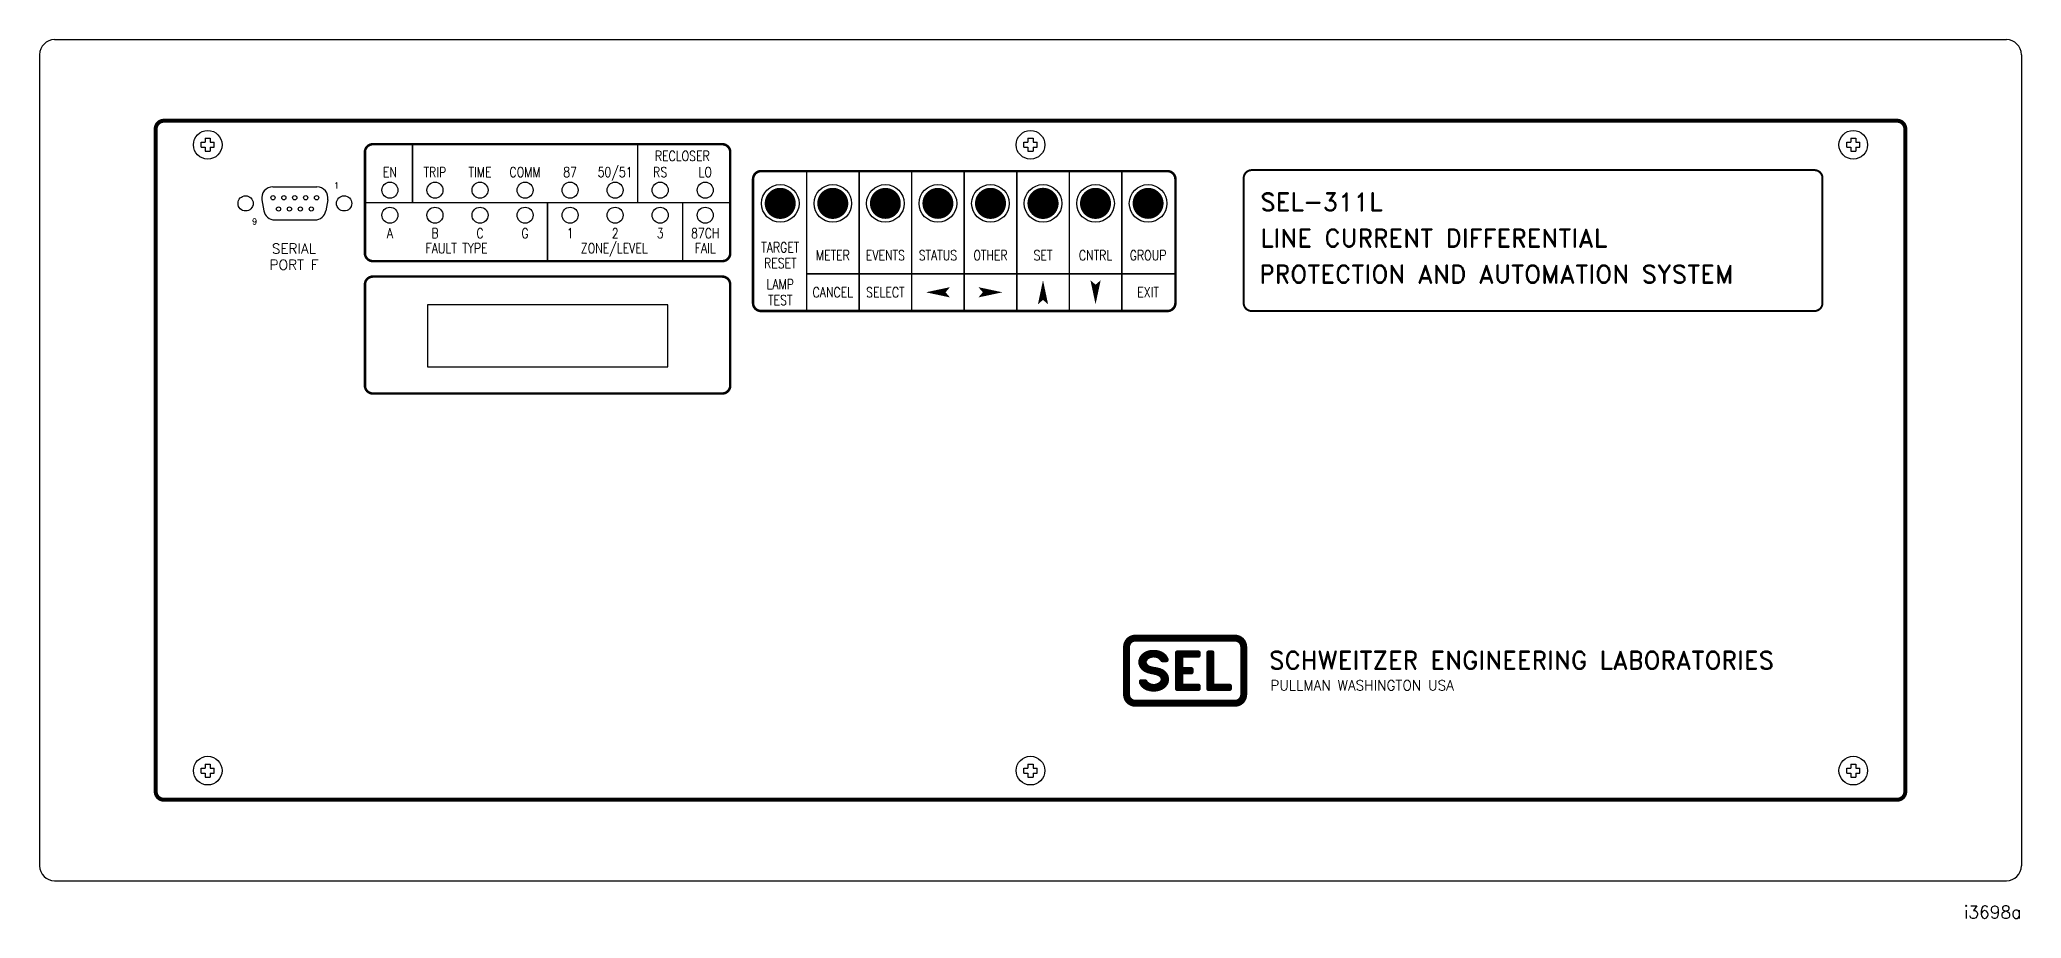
# Model space of a CAD drawing. Extents: x 1.9 to 21.6, y 4.1 to 12.9.
import ezdxf
from ezdxf.enums import TextEntityAlignment as Align

# ---------------------------------------------------------------- set-up
doc = ezdxf.new("R2010")
doc.units = 0
doc.header["$MEASUREMENT"] = 0
doc.layers.get('0').update_dxf_attribs({"linetype": 'CONTINUOUS'})
doc.layers.add('DWG', color=7, linetype='CONTINUOUS')
doc.styles.add('ROMAND', font='ROMAND', dxfattribs={"width": 0.875})
doc.styles.add('ROMANS', font='ROMANS')

msp = doc.modelspace()

# ---------------------------------------------------------------- texts
at = {"style": 'ROMAND', "width": 0.8}
for s, p in [('RECLOSER', (8.271, 11.706)), ('EN', (5.35, 11.544)), ('TRIP', (5.8, 11.544)), ('TIME', (6.25, 11.544)), ('COMM', (6.7, 11.544)), ('87', (7.15, 11.544)), ('50/51', (7.6, 11.544)), ('RS', (8.05, 11.544)), ('LO', (8.5, 11.544)), ('A', (5.35, 10.934)), ('B', (5.8, 10.934)), ('C', (6.25, 10.934)), ('G', (6.7, 10.934)), ('1', (7.15, 10.934)), ('ZONE/LEVEL', (7.591, 10.784)), ('2', (7.6, 10.934)), ('3', (8.05, 10.934)), ('87CH', (8.5, 10.934)), ('TARGET', (9.25, 10.793)), ('FAULT TYPE', (6.016, 10.784)), ('FAIL', (8.5, 10.784)), ('RESET', (9.25, 10.635)), ('METER', (9.775, 10.714)), ('EVENTS', (10.3, 10.714)), ('LAMP', (9.25, 10.424)), ('TEST', (9.25, 10.266)), ('CANCEL', (9.775, 10.344)), ('SELECT', (10.3, 10.344))]:
    msp.add_text(s, height=0.1, dxfattribs=at).set_placement(p, align=Align.CENTER)
at = {"linetype": 'CONTINUOUS'}
for s, height, style, p in [('1', 0.06, 'ROMANS', (4.818, 11.432)), ('9', 0.06, 'ROMANS', (3.998, 11.071)), ('PORT F', 0.1, 'ROMAND', (4.392, 10.619)), ('SERIAL', 0.1, 'ROMAND', (4.391, 10.78))]:
    msp.add_text(s, height=height, dxfattribs=dict(at, style=style)).set_placement(p, align=Align.CENTER)
at = {"linetype": 'CONTINUOUS', "style": 'ROMAND'}
for s, height, p in [('SEL-311L', 0.18, (14.046, 11.206, -0.1)), ('LINE CURRENT DIFFERENTIAL', 0.18, (14.046, 10.846, -0.1)), ('PROTECTION AND AUTOMATION SYSTEM', 0.18, (14.037, 10.486, -0.1)), ('SCHWEITZER ENGINEERING LABORATORIES', 0.18, (14.134, 6.63)), ('PULLMAN WASHINGTON USA', 0.1, (14.146, 6.419))]:
    msp.add_text(s, height=height, dxfattribs=at).set_placement(p)
at = {"linetype": 'CONTINUOUS', "style": 'ROMAND', "width": 0.8}
for s, p in [('STATUS', (10.825, 10.714)), ('OTHER', (11.35, 10.714)), ('SET', (11.875, 10.714)), ('CNTRL', (12.4, 10.714)), ('GROUP', (12.925, 10.714)), ('EXIT', (12.925, 10.344))]:
    msp.add_text(s, height=0.1, dxfattribs=at).set_placement(p, align=Align.CENTER)
at = {"layer": 'DWG', "style": 'ROMAND'}
msp.add_text('i3698a', height=0.125, dxfattribs=at).set_placement((21.65, 4.142), align=Align.RIGHT)

# ---------------------------------------------------------------- linework, layer by layer
for p, q in [((2, 12.917), (21.5, 12.917)), ((1.85, 12.767), (1.85, 4.667)), ((21.65, 12.767), (21.65, 4.667)), ((2, 4.517), (21.5, 4.517))]:
    msp.add_line(p, q)
at = {"linetype": 'CONTINUOUS'}
for p, q in [((3.465, 11.892), (3.505, 11.892)), ((3.465, 11.842), (3.465, 11.892)), ((3.505, 11.932), (3.555, 11.932)), ((3.505, 11.932), (3.505, 11.892)), ((3.555, 11.932), (3.555, 11.892)), ((3.555, 11.892), (3.595, 11.892)), ((3.595, 11.842), (3.595, 11.892)), ((11.685, 11.892), (11.725, 11.892)), ((11.685, 11.842), (11.685, 11.892)), ((11.725, 11.932), (11.775, 11.932)), ((11.725, 11.932), (11.725, 11.892)), ((11.775, 11.932), (11.775, 11.892)), ((11.775, 11.892), (11.815, 11.892)), ((11.815, 11.842), (11.815, 11.892)), ((19.905, 11.892), (19.945, 11.892)), ((19.905, 11.842), (19.905, 11.892)), ((19.945, 11.932), (19.995, 11.932)), ((19.945, 11.932), (19.945, 11.892)), ((19.995, 11.932), (19.995, 11.892)), ((19.995, 11.892), (20.035, 11.892)), ((20.035, 11.842), (20.035, 11.892)), ((3.465, 11.842), (3.505, 11.842)), ((3.505, 11.842), (3.505, 11.802)), ((3.505, 11.802), (3.555, 11.802)), ((3.555, 11.842), (3.595, 11.842)), ((3.555, 11.842), (3.555, 11.802)), ((11.685, 11.842), (11.725, 11.842)), ((11.725, 11.842), (11.725, 11.802)), ((11.725, 11.802), (11.775, 11.802)), ((11.775, 11.842), (11.815, 11.842)), ((11.775, 11.842), (11.775, 11.802)), ((19.905, 11.842), (19.945, 11.842)), ((19.945, 11.842), (19.945, 11.802)), ((19.945, 11.802), (19.995, 11.802)), ((19.995, 11.842), (20.035, 11.842)), ((19.995, 11.842), (19.995, 11.802)), ((12.841, 6.669), (12.841, 6.733)), ((12.842, 6.666), (12.842, 6.737)), ((12.843, 6.663), (12.843, 6.74)), ((12.844, 6.661), (12.844, 6.743)), ((12.846, 6.658), (12.846, 6.745)), ((12.847, 6.656), (12.847, 6.747)), ((12.848, 6.654), (12.848, 6.75)), ((12.849, 6.652), (12.849, 6.752)), ((12.85, 6.65), (12.85, 6.754)), ((12.852, 6.648), (12.852, 6.756)), ((12.853, 6.646), (12.853, 6.758)), ((12.854, 6.644), (12.854, 6.759)), ((12.855, 6.642), (12.855, 6.761)), ((12.857, 6.641), (12.857, 6.763)), ((12.858, 6.639), (12.858, 6.764)), ((12.859, 6.638), (12.859, 6.766)), ((12.86, 6.636), (12.86, 6.767)), ((12.861, 6.635), (12.861, 6.769)), ((12.863, 6.633), (12.863, 6.77)), ((12.864, 6.632), (12.864, 6.772)), ((12.865, 6.631), (12.865, 6.773)), ((12.866, 6.629), (12.866, 6.774)), ((12.867, 6.628), (12.867, 6.776)), ((12.869, 6.627), (12.869, 6.777)), ((12.87, 6.626), (12.87, 6.778)), ((12.871, 6.624), (12.871, 6.779)), ((12.872, 6.623), (12.872, 6.78)), ((12.873, 6.622), (12.873, 6.782)), ((12.875, 6.621), (12.875, 6.783)), ((12.876, 6.62), (12.876, 6.784)), ((12.877, 6.619), (12.877, 6.785)), ((12.878, 6.618), (12.878, 6.786)), ((12.879, 6.617), (12.879, 6.787)), ((12.881, 6.616), (12.881, 6.788)), ((12.882, 6.615), (12.882, 6.789)), ((12.883, 6.614), (12.883, 6.79)), ((12.884, 6.613), (12.884, 6.791)), ((12.885, 6.612), (12.885, 6.791)), ((12.887, 6.611), (12.887, 6.792)), ((12.888, 6.611), (12.888, 6.793)), ((12.889, 6.61), (12.889, 6.794)), ((12.89, 6.609), (12.89, 6.795)), ((12.891, 6.608), (12.891, 6.796)), ((12.893, 6.607), (12.893, 6.796)), ((12.894, 6.607), (12.894, 6.797)), ((12.895, 6.606), (12.895, 6.798)), ((12.896, 6.605), (12.896, 6.799)), ((12.897, 6.605), (12.897, 6.799)), ((12.899, 6.604), (12.899, 6.8)), ((12.9, 6.603), (12.9, 6.801)), ((12.901, 6.603), (12.901, 6.801)), ((12.902, 6.602), (12.902, 6.802)), ((12.903, 6.601), (12.903, 6.803)), ((12.905, 6.601), (12.905, 6.803)), ((12.906, 6.6), (12.906, 6.804)), ((12.907, 6.6), (12.907, 6.805)), ((12.908, 6.709), (12.908, 6.805)), ((12.909, 6.713), (12.909, 6.806)), ((12.911, 6.715), (12.911, 6.806)), ((12.912, 6.718), (12.912, 6.807)), ((12.913, 6.72), (12.913, 6.807)), ((12.914, 6.721), (12.914, 6.808)), ((12.915, 6.723), (12.915, 6.808)), ((12.917, 6.724), (12.917, 6.809)), ((12.918, 6.726), (12.918, 6.809)), ((12.919, 6.727), (12.919, 6.81)), ((12.92, 6.728), (12.92, 6.81)), ((12.922, 6.729), (12.922, 6.811)), ((12.923, 6.731), (12.923, 6.811)), ((12.924, 6.732), (12.924, 6.812)), ((12.925, 6.733), (12.925, 6.812)), ((12.926, 6.733), (12.926, 6.813)), ((12.928, 6.734), (12.928, 6.813)), ((12.929, 6.735), (12.929, 6.813)), ((12.93, 6.736), (12.93, 6.814)), ((12.931, 6.737), (12.931, 6.814)), ((12.932, 6.737), (12.932, 6.814)), ((12.934, 6.738), (12.934, 6.815)), ((12.935, 6.738), (12.935, 6.815)), ((12.936, 6.739), (12.936, 6.815)), ((12.937, 6.74), (12.937, 6.816)), ((12.938, 6.74), (12.938, 6.816)), ((12.94, 6.741), (12.94, 6.816)), ((12.941, 6.741), (12.941, 6.817)), ((12.942, 6.742), (12.942, 6.817)), ((12.943, 6.742), (12.943, 6.817)), ((12.944, 6.743), (12.944, 6.817)), ((12.946, 6.743), (12.946, 6.818)), ((12.947, 6.743), (12.947, 6.818)), ((12.948, 6.744), (12.948, 6.818)), ((12.949, 6.744), (12.949, 6.818)), ((12.95, 6.744), (12.95, 6.819)), ((12.952, 6.745), (12.952, 6.819)), ((12.953, 6.745), (12.953, 6.819)), ((12.954, 6.745), (12.954, 6.819)), ((12.955, 6.746), (12.955, 6.819)), ((12.956, 6.746), (12.956, 6.82)), ((12.958, 6.746), (12.958, 6.82)), ((12.959, 6.747), (12.959, 6.82)), ((12.96, 6.747), (12.96, 6.82)), ((12.961, 6.747), (12.961, 6.82)), ((12.962, 6.747), (12.962, 6.82)), ((12.964, 6.747), (12.964, 6.821)), ((12.965, 6.748), (12.965, 6.821)), ((12.966, 6.748), (12.966, 6.821)), ((12.967, 6.748), (12.967, 6.821)), ((12.968, 6.748), (12.968, 6.821)), ((12.97, 6.748), (12.97, 6.821)), ((12.971, 6.748), (12.971, 6.821)), ((12.972, 6.748), (12.972, 6.821)), ((12.973, 6.749), (12.973, 6.821)), ((12.974, 6.749), (12.974, 6.821)), ((12.976, 6.749), (12.976, 6.821)), ((12.977, 6.749), (12.977, 6.821)), ((12.978, 6.749), (12.978, 6.821)), ((12.979, 6.749), (12.979, 6.821)), ((12.98, 6.749), (12.98, 6.821)), ((12.982, 6.749), (12.982, 6.821)), ((12.983, 6.749), (12.983, 6.821)), ((12.984, 6.749), (12.984, 6.821)), ((12.985, 6.749), (12.985, 6.821)), ((12.986, 6.749), (12.986, 6.821)), ((12.988, 6.749), (12.988, 6.821)), ((12.989, 6.749), (12.989, 6.821)), ((12.99, 6.749), (12.99, 6.821)), ((12.991, 6.749), (12.991, 6.821)), ((12.993, 6.748), (12.993, 6.821)), ((12.994, 6.748), (12.994, 6.821)), ((12.995, 6.748), (12.995, 6.821)), ((12.996, 6.748), (12.996, 6.821)), ((12.997, 6.748), (12.997, 6.821)), ((12.999, 6.748), (12.999, 6.821)), ((13, 6.748), (13, 6.82)), ((13.001, 6.747), (13.001, 6.82)), ((13.002, 6.747), (13.002, 6.82)), ((13.003, 6.747), (13.003, 6.82)), ((13.005, 6.747), (13.005, 6.82)), ((13.006, 6.747), (13.006, 6.82)), ((13.007, 6.746), (13.007, 6.82)), ((13.008, 6.746), (13.008, 6.819)), ((13.009, 6.746), (13.009, 6.819)), ((13.011, 6.745), (13.011, 6.819)), ((13.012, 6.745), (13.012, 6.819)), ((13.013, 6.745), (13.013, 6.819)), ((13.014, 6.744), (13.014, 6.818)), ((13.015, 6.744), (13.015, 6.818)), ((13.017, 6.744), (13.017, 6.818)), ((13.018, 6.743), (13.018, 6.818)), ((13.019, 6.743), (13.019, 6.817)), ((13.02, 6.742), (13.02, 6.817)), ((13.021, 6.742), (13.021, 6.817)), ((13.023, 6.742), (13.023, 6.817)), ((13.024, 6.741), (13.024, 6.816)), ((13.025, 6.74), (13.025, 6.816)), ((13.026, 6.74), (13.026, 6.816)), ((13.027, 6.739), (13.027, 6.815)), ((13.029, 6.739), (13.029, 6.815)), ((13.03, 6.738), (13.03, 6.815)), ((13.031, 6.737), (13.031, 6.814)), ((13.032, 6.737), (13.032, 6.814)), ((13.033, 6.736), (13.033, 6.814)), ((13.035, 6.735), (13.035, 6.813)), ((13.036, 6.734), (13.036, 6.813)), ((13.037, 6.733), (13.037, 6.813)), ((13.038, 6.732), (13.038, 6.812)), ((13.039, 6.731), (13.039, 6.812)), ((13.041, 6.73), (13.041, 6.811)), ((13.042, 6.729), (13.042, 6.811)), ((13.043, 6.728), (13.043, 6.81)), ((13.044, 6.727), (13.044, 6.81)), ((13.045, 6.726), (13.045, 6.809)), ((13.047, 6.725), (13.047, 6.809)), ((13.048, 6.723), (13.048, 6.808)), ((13.049, 6.722), (13.049, 6.808)), ((13.05, 6.72), (13.05, 6.807)), ((13.051, 6.718), (13.051, 6.807)), ((13.053, 6.717), (13.053, 6.806)), ((13.054, 6.715), (13.054, 6.806)), ((13.055, 6.713), (13.055, 6.805)), ((13.056, 6.712), (13.056, 6.805)), ((13.058, 6.71), (13.058, 6.804)), ((13.059, 6.709), (13.059, 6.803)), ((13.06, 6.707), (13.06, 6.803)), ((13.061, 6.706), (13.061, 6.802)), ((13.062, 6.705), (13.062, 6.802)), ((13.064, 6.705), (13.064, 6.801)), ((13.065, 6.704), (13.065, 6.8)), ((13.066, 6.703), (13.066, 6.8)), ((13.067, 6.703), (13.067, 6.799)), ((13.068, 6.702), (13.068, 6.798)), ((13.07, 6.702), (13.07, 6.797)), ((13.071, 6.702), (13.071, 6.797)), ((13.072, 6.701), (13.072, 6.796)), ((13.073, 6.701), (13.073, 6.795)), ((13.074, 6.701), (13.074, 6.794)), ((13.076, 6.701), (13.076, 6.793)), ((13.077, 6.701), (13.077, 6.793)), ((13.078, 6.701), (13.078, 6.792)), ((13.079, 6.701), (13.079, 6.791)), ((13.08, 6.701), (13.08, 6.79)), ((13.082, 6.701), (13.082, 6.789)), ((13.083, 6.701), (13.083, 6.788)), ((13.084, 6.701), (13.084, 6.787)), ((13.085, 6.701), (13.085, 6.786)), ((13.086, 6.701), (13.086, 6.785)), ((13.088, 6.701), (13.088, 6.784)), ((13.089, 6.701), (13.089, 6.783)), ((13.09, 6.701), (13.09, 6.782)), ((13.091, 6.701), (13.091, 6.781)), ((13.092, 6.701), (13.092, 6.78)), ((13.094, 6.701), (13.094, 6.779)), ((13.095, 6.701), (13.095, 6.778)), ((13.096, 6.701), (13.096, 6.777)), ((13.097, 6.701), (13.097, 6.775)), ((13.098, 6.701), (13.098, 6.774)), ((13.1, 6.701), (13.1, 6.773)), ((13.101, 6.701), (13.101, 6.772)), ((13.102, 6.701), (13.102, 6.77)), ((13.103, 6.701), (13.103, 6.769)), ((13.104, 6.701), (13.104, 6.767)), ((13.106, 6.701), (13.106, 6.766)), ((13.107, 6.702), (13.107, 6.764)), ((13.108, 6.702), (13.108, 6.763)), ((13.109, 6.702), (13.109, 6.761)), ((13.11, 6.703), (13.11, 6.759)), ((13.112, 6.703), (13.112, 6.757)), ((13.113, 6.704), (13.113, 6.756)), ((13.114, 6.704), (13.114, 6.754)), ((13.115, 6.705), (13.115, 6.751)), ((13.116, 6.706), (13.116, 6.749)), ((13.118, 6.707), (13.118, 6.747)), ((13.119, 6.708), (13.119, 6.745)), ((13.12, 6.71), (13.12, 6.742)), ((13.121, 6.711), (13.121, 6.74)), ((13.122, 6.713), (13.122, 6.737)), ((13.124, 6.716), (13.124, 6.734)), ((13.202, 6.432), (13.202, 6.798)), ((13.203, 6.429), (13.203, 6.802)), ((13.204, 6.426), (13.204, 6.804)), ((13.206, 6.424), (13.206, 6.806)), ((13.207, 6.423), (13.207, 6.808)), ((13.208, 6.421), (13.208, 6.809)), ((13.209, 6.42), (13.209, 6.81)), ((13.21, 6.419), (13.21, 6.811)), ((13.211, 6.418), (13.211, 6.812)), ((13.213, 6.417), (13.213, 6.813)), ((13.214, 6.417), (13.214, 6.813)), ((13.215, 6.416), (13.215, 6.814)), ((13.216, 6.416), (13.216, 6.814)), ((13.217, 6.415), (13.217, 6.815)), ((13.218, 6.415), (13.218, 6.815)), ((13.22, 6.415), (13.22, 6.816)), ((13.221, 6.414), (13.221, 6.816)), ((13.222, 6.414), (13.222, 6.816)), ((13.223, 6.414), (13.223, 6.816)), ((13.224, 6.414), (13.224, 6.816)), ((13.225, 6.414), (13.225, 6.816)), ((13.227, 6.414), (13.227, 6.816)), ((13.228, 6.414), (13.228, 6.816)), ((13.229, 6.414), (13.229, 6.816)), ((13.23, 6.414), (13.23, 6.816)), ((13.231, 6.414), (13.231, 6.816)), ((13.233, 6.414), (13.233, 6.816)), ((13.234, 6.414), (13.234, 6.816)), ((13.235, 6.414), (13.235, 6.816)), ((13.236, 6.414), (13.236, 6.816)), ((13.237, 6.414), (13.237, 6.816)), ((13.238, 6.414), (13.238, 6.816)), ((13.24, 6.414), (13.24, 6.816)), ((13.241, 6.414), (13.241, 6.816)), ((13.242, 6.414), (13.242, 6.816)), ((13.243, 6.414), (13.243, 6.816)), ((13.244, 6.414), (13.244, 6.816)), ((13.245, 6.414), (13.245, 6.816)), ((13.247, 6.414), (13.247, 6.816)), ((13.248, 6.414), (13.248, 6.816)), ((13.249, 6.414), (13.249, 6.816)), ((13.25, 6.414), (13.25, 6.816)), ((13.251, 6.414), (13.251, 6.816)), ((13.252, 6.414), (13.252, 6.816)), ((13.254, 6.414), (13.254, 6.816)), ((13.255, 6.414), (13.255, 6.816)), ((13.256, 6.414), (13.256, 6.816)), ((13.257, 6.414), (13.257, 6.816)), ((13.258, 6.414), (13.258, 6.816)), ((13.26, 6.414), (13.26, 6.816)), ((13.261, 6.414), (13.261, 6.816)), ((13.262, 6.414), (13.262, 6.816)), ((13.263, 6.414), (13.263, 6.816)), ((13.264, 6.414), (13.264, 6.816)), ((13.265, 6.414), (13.265, 6.816)), ((13.267, 6.414), (13.267, 6.816)), ((13.268, 6.414), (13.268, 6.816)), ((13.269, 6.414), (13.269, 6.816)), ((13.27, 6.414), (13.27, 6.816)), ((13.271, 6.414), (13.271, 6.816)), ((13.272, 6.746), (13.272, 6.816)), ((13.274, 6.746), (13.274, 6.816)), ((13.275, 6.746), (13.275, 6.816)), ((13.276, 6.746), (13.276, 6.816)), ((13.277, 6.746), (13.277, 6.816)), ((13.278, 6.746), (13.278, 6.816)), ((13.279, 6.746), (13.279, 6.816)), ((13.281, 6.746), (13.281, 6.816)), ((13.282, 6.746), (13.282, 6.816)), ((13.283, 6.746), (13.283, 6.816)), ((13.284, 6.746), (13.284, 6.816)), ((13.285, 6.746), (13.285, 6.816)), ((13.287, 6.746), (13.287, 6.816)), ((13.288, 6.746), (13.288, 6.816)), ((13.289, 6.746), (13.289, 6.816)), ((13.29, 6.746), (13.29, 6.816)), ((13.291, 6.746), (13.291, 6.816)), ((13.292, 6.746), (13.292, 6.816)), ((13.294, 6.746), (13.294, 6.816)), ((13.295, 6.746), (13.295, 6.816)), ((13.296, 6.746), (13.296, 6.816)), ((13.297, 6.746), (13.297, 6.816)), ((13.298, 6.746), (13.298, 6.816)), ((13.299, 6.746), (13.299, 6.816)), ((13.301, 6.746), (13.301, 6.816)), ((13.302, 6.746), (13.302, 6.816)), ((13.303, 6.746), (13.303, 6.816)), ((13.304, 6.746), (13.304, 6.816)), ((13.305, 6.746), (13.305, 6.816)), ((13.306, 6.746), (13.306, 6.816)), ((13.308, 6.746), (13.308, 6.816)), ((13.309, 6.746), (13.309, 6.816)), ((13.31, 6.746), (13.31, 6.816)), ((13.311, 6.746), (13.311, 6.816)), ((13.312, 6.746), (13.312, 6.816)), ((13.313, 6.746), (13.313, 6.816)), ((13.315, 6.746), (13.315, 6.816)), ((13.316, 6.746), (13.316, 6.816)), ((13.317, 6.746), (13.317, 6.816)), ((13.318, 6.746), (13.318, 6.816)), ((13.319, 6.746), (13.319, 6.816)), ((13.321, 6.746), (13.321, 6.816)), ((13.322, 6.746), (13.322, 6.816)), ((13.323, 6.746), (13.323, 6.816)), ((13.324, 6.746), (13.324, 6.816)), ((13.325, 6.746), (13.325, 6.816)), ((13.326, 6.746), (13.326, 6.816)), ((13.328, 6.746), (13.328, 6.816)), ((13.329, 6.746), (13.329, 6.816)), ((13.33, 6.746), (13.33, 6.816)), ((13.331, 6.746), (13.331, 6.816)), ((13.332, 6.746), (13.332, 6.816)), ((13.333, 6.746), (13.333, 6.816)), ((13.335, 6.746), (13.335, 6.816)), ((13.336, 6.746), (13.336, 6.816)), ((13.337, 6.746), (13.337, 6.816)), ((13.338, 6.746), (13.338, 6.816)), ((13.339, 6.746), (13.339, 6.816)), ((13.34, 6.746), (13.34, 6.816)), ((13.342, 6.746), (13.342, 6.816)), ((13.343, 6.746), (13.343, 6.816)), ((13.344, 6.746), (13.344, 6.816)), ((13.345, 6.746), (13.345, 6.816)), ((13.346, 6.746), (13.346, 6.816)), ((13.348, 6.746), (13.348, 6.816)), ((13.349, 6.746), (13.349, 6.816)), ((13.35, 6.746), (13.35, 6.816)), ((13.351, 6.746), (13.351, 6.816)), ((13.352, 6.746), (13.352, 6.816)), ((13.353, 6.746), (13.353, 6.816)), ((13.355, 6.746), (13.355, 6.816)), ((13.356, 6.746), (13.356, 6.816)), ((13.357, 6.746), (13.357, 6.816)), ((13.358, 6.746), (13.358, 6.816)), ((13.359, 6.746), (13.359, 6.816)), ((13.36, 6.746), (13.36, 6.816)), ((13.362, 6.746), (13.362, 6.816)), ((13.363, 6.746), (13.363, 6.816)), ((13.364, 6.746), (13.364, 6.816)), ((13.365, 6.746), (13.365, 6.816)), ((13.366, 6.746), (13.366, 6.816)), ((13.367, 6.746), (13.367, 6.816)), ((13.369, 6.746), (13.369, 6.816)), ((13.37, 6.746), (13.37, 6.816)), ((13.371, 6.746), (13.371, 6.816)), ((13.372, 6.746), (13.372, 6.816)), ((13.373, 6.746), (13.373, 6.816)), ((13.375, 6.746), (13.375, 6.816)), ((13.376, 6.746), (13.376, 6.816)), ((13.377, 6.746), (13.377, 6.816)), ((13.378, 6.746), (13.378, 6.816)), ((13.379, 6.746), (13.379, 6.816)), ((13.38, 6.746), (13.38, 6.816)), ((13.382, 6.746), (13.382, 6.816)), ((13.383, 6.746), (13.383, 6.816)), ((13.384, 6.746), (13.384, 6.816)), ((13.385, 6.746), (13.385, 6.816)), ((13.386, 6.746), (13.386, 6.816)), ((13.387, 6.746), (13.387, 6.816)), ((13.389, 6.746), (13.389, 6.816)), ((13.39, 6.746), (13.39, 6.816)), ((13.391, 6.746), (13.391, 6.816)), ((13.392, 6.746), (13.392, 6.816)), ((13.393, 6.746), (13.393, 6.816)), ((13.394, 6.746), (13.394, 6.816)), ((13.396, 6.746), (13.396, 6.816)), ((13.397, 6.746), (13.397, 6.816)), ((13.398, 6.746), (13.398, 6.816)), ((13.399, 6.746), (13.399, 6.816)), ((13.4, 6.746), (13.4, 6.816)), ((13.402, 6.746), (13.402, 6.816)), ((13.403, 6.746), (13.403, 6.816)), ((13.404, 6.746), (13.404, 6.816)), ((13.405, 6.746), (13.405, 6.816)), ((13.406, 6.746), (13.406, 6.816)), ((13.407, 6.746), (13.407, 6.816)), ((13.409, 6.746), (13.409, 6.816)), ((13.41, 6.746), (13.41, 6.816)), ((13.411, 6.746), (13.411, 6.816)), ((13.412, 6.746), (13.412, 6.816)), ((13.413, 6.746), (13.413, 6.816)), ((13.414, 6.746), (13.414, 6.816)), ((13.416, 6.746), (13.416, 6.816)), ((13.417, 6.746), (13.417, 6.816)), ((13.418, 6.746), (13.418, 6.816)), ((13.419, 6.746), (13.419, 6.816)), ((13.42, 6.746), (13.42, 6.816)), ((13.421, 6.746), (13.421, 6.816)), ((13.423, 6.746), (13.423, 6.816)), ((13.424, 6.746), (13.424, 6.816)), ((13.425, 6.746), (13.425, 6.816)), ((13.426, 6.746), (13.426, 6.816)), ((13.427, 6.746), (13.427, 6.816)), ((13.428, 6.747), (13.428, 6.815)), ((13.43, 6.747), (13.43, 6.815)), ((13.431, 6.747), (13.431, 6.815)), ((13.432, 6.748), (13.432, 6.814)), ((13.433, 6.749), (13.433, 6.814)), ((13.434, 6.749), (13.434, 6.813)), ((13.436, 6.75), (13.436, 6.812)), ((13.437, 6.751), (13.437, 6.811)), ((13.438, 6.752), (13.438, 6.81)), ((13.439, 6.753), (13.439, 6.809)), ((13.44, 6.754), (13.44, 6.808)), ((13.441, 6.756), (13.441, 6.806)), ((13.443, 6.758), (13.443, 6.804)), ((13.444, 6.76), (13.444, 6.802)), ((13.445, 6.763), (13.445, 6.799)), ((13.514, 6.433), (13.514, 6.797)), ((13.515, 6.429), (13.515, 6.801)), ((13.517, 6.426), (13.517, 6.804)), ((13.518, 6.424), (13.518, 6.806)), ((13.519, 6.423), (13.519, 6.807)), ((13.52, 6.421), (13.52, 6.809)), ((13.521, 6.42), (13.521, 6.81)), ((13.522, 6.419), (13.522, 6.811)), ((13.524, 6.418), (13.524, 6.812)), ((13.525, 6.418), (13.525, 6.813)), ((13.526, 6.417), (13.526, 6.813)), ((13.527, 6.416), (13.527, 6.814)), ((13.528, 6.416), (13.528, 6.814)), ((13.529, 6.415), (13.529, 6.815)), ((13.531, 6.415), (13.531, 6.815)), ((13.532, 6.415), (13.532, 6.816)), ((13.533, 6.414), (13.533, 6.816)), ((13.534, 6.414), (13.534, 6.816)), ((13.535, 6.414), (13.535, 6.816)), ((13.536, 6.414), (13.536, 6.816)), ((13.538, 6.414), (13.538, 6.816)), ((13.539, 6.414), (13.539, 6.816)), ((13.54, 6.414), (13.54, 6.816)), ((13.541, 6.414), (13.541, 6.816)), ((13.542, 6.414), (13.542, 6.816)), ((13.543, 6.414), (13.543, 6.816)), ((13.545, 6.414), (13.545, 6.816)), ((13.546, 6.414), (13.546, 6.816)), ((13.547, 6.414), (13.547, 6.816)), ((13.548, 6.414), (13.548, 6.816)), ((13.549, 6.414), (13.549, 6.816)), ((13.551, 6.414), (13.551, 6.816)), ((13.552, 6.414), (13.552, 6.816)), ((13.553, 6.414), (13.553, 6.816)), ((13.554, 6.414), (13.554, 6.816)), ((13.555, 6.414), (13.555, 6.816)), ((13.556, 6.414), (13.556, 6.816)), ((13.558, 6.414), (13.558, 6.816)), ((13.559, 6.414), (13.559, 6.816)), ((13.56, 6.414), (13.56, 6.816)), ((13.561, 6.414), (13.561, 6.816)), ((13.562, 6.414), (13.562, 6.816)), ((13.563, 6.414), (13.563, 6.816)), ((13.565, 6.414), (13.565, 6.816)), ((13.566, 6.414), (13.566, 6.816)), ((13.567, 6.414), (13.567, 6.815)), ((13.568, 6.414), (13.568, 6.815)), ((13.569, 6.414), (13.569, 6.815)), ((13.57, 6.414), (13.57, 6.814)), ((13.572, 6.414), (13.572, 6.814)), ((13.573, 6.414), (13.573, 6.813)), ((13.574, 6.414), (13.574, 6.812)), ((13.575, 6.414), (13.575, 6.811)), ((13.576, 6.414), (13.576, 6.81)), ((13.578, 6.414), (13.578, 6.809)), ((13.579, 6.414), (13.579, 6.808)), ((13.58, 6.414), (13.58, 6.806)), ((13.581, 6.414), (13.581, 6.804)), ((13.582, 6.414), (13.582, 6.802)), ((13.583, 6.414), (13.583, 6.799)), ((12.836, 6.689), (12.836, 6.713)), ((12.837, 6.682), (12.837, 6.72)), ((12.838, 6.677), (12.838, 6.726)), ((12.84, 6.673), (12.84, 6.73)), ((12.908, 6.599), (12.908, 6.693)), ((12.909, 6.599), (12.909, 6.689)), ((12.911, 6.598), (12.911, 6.686)), ((12.912, 6.598), (12.912, 6.684)), ((12.913, 6.597), (12.913, 6.682)), ((12.914, 6.597), (12.914, 6.681)), ((12.915, 6.596), (12.915, 6.679)), ((12.917, 6.596), (12.917, 6.678)), ((12.918, 6.595), (12.918, 6.676)), ((12.919, 6.595), (12.919, 6.675)), ((12.92, 6.594), (12.92, 6.674)), ((12.922, 6.594), (12.922, 6.673)), ((12.923, 6.593), (12.923, 6.672)), ((12.924, 6.593), (12.924, 6.671)), ((12.925, 6.593), (12.925, 6.67)), ((12.926, 6.592), (12.926, 6.669)), ((12.928, 6.592), (12.928, 6.668)), ((12.929, 6.591), (12.929, 6.667)), ((12.93, 6.591), (12.93, 6.666)), ((12.931, 6.591), (12.931, 6.666)), ((12.932, 6.59), (12.932, 6.665)), ((12.934, 6.59), (12.934, 6.664)), ((12.935, 6.59), (12.935, 6.664)), ((12.936, 6.589), (12.936, 6.663)), ((12.937, 6.589), (12.937, 6.663)), ((12.938, 6.589), (12.938, 6.662)), ((12.94, 6.588), (12.94, 6.662)), ((12.941, 6.588), (12.941, 6.661)), ((12.942, 6.588), (12.942, 6.661)), ((12.943, 6.587), (12.943, 6.66)), ((12.944, 6.587), (12.944, 6.66)), ((12.946, 6.587), (12.946, 6.66)), ((12.947, 6.587), (12.947, 6.659)), ((12.948, 6.586), (12.948, 6.659)), ((12.949, 6.586), (12.949, 6.659)), ((12.95, 6.586), (12.95, 6.658)), ((12.952, 6.585), (12.952, 6.658)), ((12.953, 6.585), (12.953, 6.658)), ((12.954, 6.585), (12.954, 6.657)), ((12.955, 6.585), (12.955, 6.657)), ((12.956, 6.584), (12.956, 6.657)), ((12.958, 6.584), (12.958, 6.656)), ((12.959, 6.584), (12.959, 6.656)), ((12.96, 6.584), (12.96, 6.656)), ((12.961, 6.583), (12.961, 6.656)), ((12.962, 6.583), (12.962, 6.655)), ((12.964, 6.583), (12.964, 6.655)), ((12.965, 6.582), (12.965, 6.655)), ((12.966, 6.582), (12.966, 6.655)), ((12.967, 6.582), (12.967, 6.654)), ((12.968, 6.582), (12.968, 6.654)), ((12.97, 6.581), (12.97, 6.654)), ((12.971, 6.581), (12.971, 6.654)), ((12.972, 6.581), (12.972, 6.653)), ((12.973, 6.581), (12.973, 6.653)), ((12.974, 6.58), (12.974, 6.653)), ((12.976, 6.58), (12.976, 6.653)), ((12.977, 6.58), (12.977, 6.653)), ((12.978, 6.58), (12.978, 6.652)), ((12.979, 6.579), (12.979, 6.652)), ((12.98, 6.579), (12.98, 6.652)), ((12.982, 6.579), (12.982, 6.652)), ((12.983, 6.579), (12.983, 6.652)), ((12.984, 6.578), (12.984, 6.651)), ((12.985, 6.578), (12.985, 6.651)), ((12.986, 6.578), (12.986, 6.651)), ((12.988, 6.578), (12.988, 6.651)), ((12.989, 6.577), (12.989, 6.65)), ((12.99, 6.577), (12.99, 6.65)), ((12.991, 6.577), (12.991, 6.65)), ((12.993, 6.577), (12.993, 6.65)), ((12.994, 6.576), (12.994, 6.65)), ((12.995, 6.576), (12.995, 6.649)), ((12.996, 6.576), (12.996, 6.649)), ((12.997, 6.575), (12.997, 6.649)), ((12.999, 6.575), (12.999, 6.649)), ((13, 6.575), (13, 6.649)), ((13.001, 6.575), (13.001, 6.648)), ((13.002, 6.574), (13.002, 6.648)), ((13.003, 6.574), (13.003, 6.648)), ((13.005, 6.574), (13.005, 6.648)), ((13.006, 6.573), (13.006, 6.647)), ((13.007, 6.573), (13.007, 6.647)), ((13.008, 6.573), (13.008, 6.647)), ((13.009, 6.573), (13.009, 6.647)), ((13.011, 6.572), (13.011, 6.646)), ((13.012, 6.572), (13.012, 6.646)), ((13.013, 6.571), (13.013, 6.646)), ((13.014, 6.571), (13.014, 6.646)), ((13.015, 6.571), (13.015, 6.645)), ((13.017, 6.57), (13.017, 6.645)), ((13.018, 6.57), (13.018, 6.645)), ((13.019, 6.57), (13.019, 6.645)), ((13.02, 6.569), (13.02, 6.644)), ((13.021, 6.569), (13.021, 6.644)), ((13.023, 6.568), (13.023, 6.644)), ((13.024, 6.568), (13.024, 6.644)), ((13.025, 6.567), (13.025, 6.643)), ((13.026, 6.567), (13.026, 6.643)), ((13.027, 6.566), (13.027, 6.643)), ((13.029, 6.566), (13.029, 6.642)), ((13.03, 6.565), (13.03, 6.642)), ((13.031, 6.565), (13.031, 6.642)), ((13.032, 6.564), (13.032, 6.641)), ((13.033, 6.563), (13.033, 6.641)), ((13.035, 6.563), (13.035, 6.641)), ((13.036, 6.562), (13.036, 6.64)), ((13.037, 6.561), (13.037, 6.64)), ((13.038, 6.56), (13.038, 6.64)), ((13.039, 6.559), (13.039, 6.639)), ((13.041, 6.559), (13.041, 6.639)), ((13.042, 6.558), (13.042, 6.639)), ((13.043, 6.557), (13.043, 6.638)), ((13.044, 6.556), (13.044, 6.638)), ((13.045, 6.554), (13.045, 6.637)), ((13.047, 6.553), (13.047, 6.637)), ((13.048, 6.552), (13.048, 6.636)), ((13.049, 6.551), (13.049, 6.636)), ((13.05, 6.549), (13.05, 6.636)), ((13.051, 6.548), (13.051, 6.635)), ((13.053, 6.546), (13.053, 6.635)), ((13.054, 6.544), (13.054, 6.634)), ((13.055, 6.542), (13.055, 6.634)), ((13.056, 6.538), (13.056, 6.633)), ((13.058, 6.532), (13.058, 6.632)), ((13.059, 6.426), (13.059, 6.632)), ((13.06, 6.427), (13.06, 6.631)), ((13.061, 6.427), (13.061, 6.631)), ((13.062, 6.428), (13.062, 6.63)), ((13.064, 6.429), (13.064, 6.63)), ((13.065, 6.429), (13.065, 6.629)), ((13.066, 6.43), (13.066, 6.628)), ((13.067, 6.431), (13.067, 6.628)), ((13.068, 6.431), (13.068, 6.627)), ((13.07, 6.432), (13.07, 6.626)), ((13.071, 6.433), (13.071, 6.626)), ((13.072, 6.433), (13.072, 6.625)), ((13.073, 6.434), (13.073, 6.624)), ((13.074, 6.435), (13.074, 6.623)), ((13.076, 6.436), (13.076, 6.623)), ((13.077, 6.437), (13.077, 6.622)), ((13.078, 6.437), (13.078, 6.621)), ((13.079, 6.438), (13.079, 6.62)), ((13.08, 6.439), (13.08, 6.619)), ((13.082, 6.44), (13.082, 6.618)), ((13.083, 6.441), (13.083, 6.617)), ((13.084, 6.442), (13.084, 6.616)), ((13.085, 6.443), (13.085, 6.615)), ((13.086, 6.444), (13.086, 6.615)), ((13.088, 6.445), (13.088, 6.614)), ((13.089, 6.446), (13.089, 6.613)), ((13.09, 6.447), (13.09, 6.611)), ((13.091, 6.448), (13.091, 6.61)), ((13.092, 6.449), (13.092, 6.609)), ((13.094, 6.45), (13.094, 6.608)), ((13.095, 6.451), (13.095, 6.607)), ((13.096, 6.453), (13.096, 6.606)), ((13.097, 6.454), (13.097, 6.605)), ((13.098, 6.455), (13.098, 6.603)), ((13.1, 6.456), (13.1, 6.602)), ((13.101, 6.458), (13.101, 6.601)), ((13.102, 6.459), (13.102, 6.6)), ((13.103, 6.46), (13.103, 6.598)), ((13.104, 6.462), (13.104, 6.597)), ((13.106, 6.463), (13.106, 6.595)), ((13.107, 6.465), (13.107, 6.594)), ((13.108, 6.466), (13.108, 6.592)), ((13.109, 6.468), (13.109, 6.591)), ((13.11, 6.469), (13.11, 6.589)), ((13.112, 6.471), (13.112, 6.587)), ((13.113, 6.473), (13.113, 6.585)), ((13.114, 6.475), (13.114, 6.584)), ((13.115, 6.476), (13.115, 6.582)), ((13.116, 6.478), (13.116, 6.58)), ((13.118, 6.48), (13.118, 6.578)), ((13.119, 6.483), (13.119, 6.575)), ((13.12, 6.485), (13.12, 6.573)), ((13.121, 6.487), (13.121, 6.57)), ((13.122, 6.49), (13.122, 6.567)), ((13.124, 6.493), (13.124, 6.564)), ((13.125, 6.719), (13.125, 6.731)), ((13.125, 6.496), (13.125, 6.561)), ((13.126, 6.5), (13.126, 6.557)), ((13.127, 6.504), (13.127, 6.553)), ((13.129, 6.509), (13.129, 6.548)), ((13.13, 6.517), (13.13, 6.54)), ((13.272, 6.58), (13.272, 6.65)), ((13.274, 6.58), (13.274, 6.65)), ((13.275, 6.58), (13.275, 6.65)), ((13.276, 6.58), (13.276, 6.65)), ((13.277, 6.58), (13.277, 6.65)), ((13.278, 6.58), (13.278, 6.65)), ((13.279, 6.58), (13.279, 6.65)), ((13.281, 6.58), (13.281, 6.65)), ((13.282, 6.58), (13.282, 6.65)), ((13.283, 6.58), (13.283, 6.65)), ((13.284, 6.58), (13.284, 6.65)), ((13.285, 6.58), (13.285, 6.65)), ((13.287, 6.58), (13.287, 6.65)), ((13.288, 6.58), (13.288, 6.65)), ((13.289, 6.58), (13.289, 6.65)), ((13.29, 6.58), (13.29, 6.65)), ((13.291, 6.58), (13.291, 6.65)), ((13.292, 6.58), (13.292, 6.65)), ((13.294, 6.58), (13.294, 6.65)), ((13.295, 6.58), (13.295, 6.65)), ((13.296, 6.58), (13.296, 6.65)), ((13.297, 6.58), (13.297, 6.65)), ((13.298, 6.58), (13.298, 6.65)), ((13.299, 6.58), (13.299, 6.65)), ((13.301, 6.58), (13.301, 6.65)), ((13.302, 6.58), (13.302, 6.65)), ((13.303, 6.58), (13.303, 6.65)), ((13.304, 6.58), (13.304, 6.65)), ((13.305, 6.58), (13.305, 6.65)), ((13.306, 6.58), (13.306, 6.65)), ((13.308, 6.58), (13.308, 6.65)), ((13.309, 6.58), (13.309, 6.65)), ((13.31, 6.58), (13.31, 6.65)), ((13.311, 6.58), (13.311, 6.65)), ((13.312, 6.58), (13.312, 6.65)), ((13.313, 6.58), (13.313, 6.65)), ((13.315, 6.58), (13.315, 6.65)), ((13.316, 6.58), (13.316, 6.65)), ((13.317, 6.58), (13.317, 6.65)), ((13.318, 6.58), (13.318, 6.65)), ((13.319, 6.58), (13.319, 6.65)), ((13.321, 6.58), (13.321, 6.65)), ((13.322, 6.58), (13.322, 6.65)), ((13.323, 6.58), (13.323, 6.65)), ((13.324, 6.58), (13.324, 6.65)), ((13.325, 6.58), (13.325, 6.65)), ((13.326, 6.58), (13.326, 6.65)), ((13.328, 6.58), (13.328, 6.65)), ((13.329, 6.58), (13.329, 6.65)), ((13.33, 6.58), (13.33, 6.65)), ((13.331, 6.58), (13.331, 6.65)), ((13.332, 6.58), (13.332, 6.65)), ((13.333, 6.58), (13.333, 6.65)), ((13.335, 6.58), (13.335, 6.65)), ((13.336, 6.58), (13.336, 6.65)), ((13.337, 6.58), (13.337, 6.65)), ((13.338, 6.58), (13.338, 6.65)), ((13.339, 6.58), (13.339, 6.65)), ((13.34, 6.58), (13.34, 6.65)), ((13.342, 6.58), (13.342, 6.65)), ((13.343, 6.58), (13.343, 6.65)), ((13.344, 6.58), (13.344, 6.65)), ((13.345, 6.58), (13.345, 6.65)), ((13.346, 6.58), (13.346, 6.65)), ((13.348, 6.58), (13.348, 6.65)), ((13.349, 6.58), (13.349, 6.65)), ((13.35, 6.58), (13.35, 6.65)), ((13.351, 6.58), (13.351, 6.65)), ((13.352, 6.58), (13.352, 6.65)), ((13.353, 6.58), (13.353, 6.65)), ((13.355, 6.58), (13.355, 6.65)), ((13.356, 6.58), (13.356, 6.65)), ((13.357, 6.58), (13.357, 6.65)), ((13.358, 6.581), (13.358, 6.649)), ((13.359, 6.581), (13.359, 6.649)), ((13.36, 6.581), (13.36, 6.649)), ((13.362, 6.582), (13.362, 6.648)), ((13.363, 6.583), (13.363, 6.648)), ((13.364, 6.583), (13.364, 6.647)), ((13.365, 6.584), (13.365, 6.646)), ((13.366, 6.585), (13.366, 6.645)), ((13.367, 6.586), (13.367, 6.644)), ((13.369, 6.587), (13.369, 6.643)), ((13.37, 6.588), (13.37, 6.642)), ((13.371, 6.59), (13.371, 6.64)), ((13.372, 6.592), (13.372, 6.639)), ((13.373, 6.594), (13.373, 6.636)), ((13.375, 6.597), (13.375, 6.633)), ((12.841, 6.497), (12.841, 6.511)), ((12.842, 6.493), (12.842, 6.514)), ((12.843, 6.491), (12.843, 6.517)), ((12.844, 6.488), (12.844, 6.518)), ((12.846, 6.486), (12.846, 6.52)), ((12.847, 6.483), (12.847, 6.521)), ((12.848, 6.481), (12.848, 6.522)), ((12.849, 6.479), (12.849, 6.523)), ((12.85, 6.477), (12.85, 6.524)), ((12.852, 6.475), (12.852, 6.525)), ((12.853, 6.473), (12.853, 6.525)), ((12.854, 6.471), (12.854, 6.526)), ((12.855, 6.469), (12.855, 6.527)), ((12.857, 6.467), (12.857, 6.527)), ((12.858, 6.466), (12.858, 6.527)), ((12.859, 6.464), (12.859, 6.528)), ((12.86, 6.462), (12.86, 6.528)), ((12.861, 6.461), (12.861, 6.528)), ((12.863, 6.46), (12.863, 6.528)), ((12.864, 6.458), (12.864, 6.528)), ((12.865, 6.457), (12.865, 6.528)), ((12.866, 6.455), (12.866, 6.528)), ((12.867, 6.454), (12.867, 6.528)), ((12.869, 6.453), (12.869, 6.528)), ((12.87, 6.452), (12.87, 6.528)), ((12.871, 6.45), (12.871, 6.528)), ((12.872, 6.449), (12.872, 6.528)), ((12.873, 6.448), (12.873, 6.528)), ((12.875, 6.447), (12.875, 6.528)), ((12.876, 6.446), (12.876, 6.528)), ((12.877, 6.445), (12.877, 6.528)), ((12.878, 6.444), (12.878, 6.528)), ((12.879, 6.443), (12.879, 6.528)), ((12.881, 6.442), (12.881, 6.528)), ((12.882, 6.441), (12.882, 6.528)), ((12.883, 6.44), (12.883, 6.528)), ((12.884, 6.439), (12.884, 6.528)), ((12.885, 6.438), (12.885, 6.528)), ((12.887, 6.437), (12.887, 6.528)), ((12.888, 6.437), (12.888, 6.528)), ((12.889, 6.436), (12.889, 6.528)), ((12.89, 6.435), (12.89, 6.528)), ((12.891, 6.434), (12.891, 6.528)), ((12.893, 6.433), (12.893, 6.528)), ((12.894, 6.433), (12.894, 6.528)), ((12.895, 6.432), (12.895, 6.527)), ((12.896, 6.431), (12.896, 6.527)), ((12.897, 6.43), (12.897, 6.527)), ((12.899, 6.43), (12.899, 6.526)), ((12.9, 6.429), (12.9, 6.526)), ((12.901, 6.428), (12.901, 6.525)), ((12.902, 6.428), (12.902, 6.524)), ((12.903, 6.427), (12.903, 6.524)), ((12.905, 6.426), (12.905, 6.523)), ((12.906, 6.426), (12.906, 6.522)), ((12.907, 6.425), (12.907, 6.52)), ((12.908, 6.425), (12.908, 6.519)), ((12.909, 6.424), (12.909, 6.517)), ((12.911, 6.423), (12.911, 6.516)), ((12.912, 6.423), (12.912, 6.514)), ((12.913, 6.422), (12.913, 6.512)), ((12.914, 6.422), (12.914, 6.51)), ((12.915, 6.421), (12.915, 6.508)), ((12.917, 6.421), (12.917, 6.507)), ((12.918, 6.42), (12.918, 6.505)), ((12.919, 6.42), (12.919, 6.504)), ((12.92, 6.419), (12.92, 6.503)), ((12.922, 6.419), (12.922, 6.502)), ((12.923, 6.419), (12.923, 6.501)), ((12.924, 6.418), (12.924, 6.5)), ((12.925, 6.418), (12.925, 6.499)), ((12.926, 6.417), (12.926, 6.498)), ((12.928, 6.417), (12.928, 6.497)), ((12.929, 6.417), (12.929, 6.496)), ((12.93, 6.416), (12.93, 6.495)), ((12.931, 6.416), (12.931, 6.495)), ((12.932, 6.416), (12.932, 6.494)), ((12.934, 6.415), (12.934, 6.493)), ((12.935, 6.415), (12.935, 6.492)), ((12.936, 6.415), (12.936, 6.492)), ((12.937, 6.414), (12.937, 6.491)), ((12.938, 6.414), (12.938, 6.491)), ((12.94, 6.414), (12.94, 6.49)), ((12.941, 6.413), (12.941, 6.489)), ((12.942, 6.413), (12.942, 6.489)), ((12.943, 6.413), (12.943, 6.488)), ((12.944, 6.413), (12.944, 6.488)), ((12.946, 6.412), (12.946, 6.487)), ((12.947, 6.412), (12.947, 6.487)), ((12.948, 6.412), (12.948, 6.487)), ((12.949, 6.412), (12.949, 6.486)), ((12.95, 6.411), (12.95, 6.486)), ((12.952, 6.411), (12.952, 6.485)), ((12.953, 6.411), (12.953, 6.485)), ((12.954, 6.411), (12.954, 6.485)), ((12.955, 6.411), (12.955, 6.484)), ((12.956, 6.41), (12.956, 6.484)), ((12.958, 6.41), (12.958, 6.484)), ((12.959, 6.41), (12.959, 6.484)), ((12.96, 6.41), (12.96, 6.483)), ((12.961, 6.41), (12.961, 6.483)), ((12.962, 6.41), (12.962, 6.483)), ((12.964, 6.41), (12.964, 6.483)), ((12.965, 6.41), (12.965, 6.482)), ((12.966, 6.409), (12.966, 6.482)), ((12.967, 6.409), (12.967, 6.482)), ((12.968, 6.409), (12.968, 6.482)), ((12.97, 6.409), (12.97, 6.482)), ((12.971, 6.409), (12.971, 6.482)), ((12.972, 6.409), (12.972, 6.481)), ((12.973, 6.409), (12.973, 6.481)), ((12.974, 6.409), (12.974, 6.481)), ((12.976, 6.409), (12.976, 6.481)), ((12.977, 6.409), (12.977, 6.481)), ((12.978, 6.409), (12.978, 6.481)), ((12.979, 6.409), (12.979, 6.481)), ((12.98, 6.409), (12.98, 6.481)), ((12.982, 6.409), (12.982, 6.481)), ((12.983, 6.409), (12.983, 6.481)), ((12.984, 6.409), (12.984, 6.481)), ((12.985, 6.409), (12.985, 6.481)), ((12.986, 6.409), (12.986, 6.481)), ((12.988, 6.409), (12.988, 6.481)), ((12.989, 6.409), (12.989, 6.481)), ((12.99, 6.409), (12.99, 6.481)), ((12.991, 6.409), (12.991, 6.481)), ((12.993, 6.409), (12.993, 6.481)), ((12.994, 6.409), (12.994, 6.481)), ((12.995, 6.409), (12.995, 6.482)), ((12.996, 6.409), (12.996, 6.482)), ((12.997, 6.409), (12.997, 6.482)), ((12.999, 6.409), (12.999, 6.482)), ((13, 6.41), (13, 6.482)), ((13.001, 6.41), (13.001, 6.482)), ((13.002, 6.41), (13.002, 6.483)), ((13.003, 6.41), (13.003, 6.483)), ((13.005, 6.41), (13.005, 6.483)), ((13.006, 6.41), (13.006, 6.483)), ((13.007, 6.41), (13.007, 6.484)), ((13.008, 6.411), (13.008, 6.484)), ((13.009, 6.411), (13.009, 6.484)), ((13.011, 6.411), (13.011, 6.485)), ((13.012, 6.411), (13.012, 6.485)), ((13.013, 6.411), (13.013, 6.485)), ((13.014, 6.412), (13.014, 6.486)), ((13.015, 6.412), (13.015, 6.486)), ((13.017, 6.412), (13.017, 6.486)), ((13.018, 6.412), (13.018, 6.487)), ((13.019, 6.413), (13.019, 6.487)), ((13.02, 6.413), (13.02, 6.488)), ((13.021, 6.413), (13.021, 6.488)), ((13.023, 6.413), (13.023, 6.489)), ((13.024, 6.414), (13.024, 6.489)), ((13.025, 6.414), (13.025, 6.49)), ((13.026, 6.414), (13.026, 6.49)), ((13.027, 6.415), (13.027, 6.491)), ((13.029, 6.415), (13.029, 6.491)), ((13.03, 6.415), (13.03, 6.492)), ((13.031, 6.415), (13.031, 6.493)), ((13.032, 6.416), (13.032, 6.493)), ((13.033, 6.416), (13.033, 6.494)), ((13.035, 6.417), (13.035, 6.495)), ((13.036, 6.417), (13.036, 6.496)), ((13.037, 6.417), (13.037, 6.496)), ((13.038, 6.418), (13.038, 6.497)), ((13.039, 6.418), (13.039, 6.498)), ((13.041, 6.419), (13.041, 6.499)), ((13.042, 6.419), (13.042, 6.5)), ((13.043, 6.419), (13.043, 6.501)), ((13.044, 6.42), (13.044, 6.502)), ((13.045, 6.42), (13.045, 6.503)), ((13.047, 6.421), (13.047, 6.504)), ((13.048, 6.421), (13.048, 6.505)), ((13.049, 6.422), (13.049, 6.507)), ((13.05, 6.422), (13.05, 6.508)), ((13.051, 6.423), (13.051, 6.51)), ((13.053, 6.423), (13.053, 6.512)), ((13.054, 6.424), (13.054, 6.514)), ((13.055, 6.424), (13.055, 6.516)), ((13.056, 6.425), (13.056, 6.52)), ((13.058, 6.425), (13.058, 6.526)), ((13.272, 6.414), (13.272, 6.484)), ((13.274, 6.414), (13.274, 6.484)), ((13.275, 6.414), (13.275, 6.484)), ((13.276, 6.414), (13.276, 6.484)), ((13.277, 6.414), (13.277, 6.484)), ((13.278, 6.414), (13.278, 6.484)), ((13.279, 6.414), (13.279, 6.484)), ((13.281, 6.414), (13.281, 6.484)), ((13.282, 6.414), (13.282, 6.484)), ((13.283, 6.414), (13.283, 6.484)), ((13.284, 6.414), (13.284, 6.484)), ((13.285, 6.414), (13.285, 6.484)), ((13.287, 6.414), (13.287, 6.484)), ((13.288, 6.414), (13.288, 6.484)), ((13.289, 6.414), (13.289, 6.484)), ((13.29, 6.414), (13.29, 6.484)), ((13.291, 6.414), (13.291, 6.484)), ((13.292, 6.414), (13.292, 6.484)), ((13.294, 6.414), (13.294, 6.484)), ((13.295, 6.414), (13.295, 6.484)), ((13.296, 6.414), (13.296, 6.484)), ((13.297, 6.414), (13.297, 6.484)), ((13.298, 6.414), (13.298, 6.484)), ((13.299, 6.414), (13.299, 6.484)), ((13.301, 6.414), (13.301, 6.484)), ((13.302, 6.414), (13.302, 6.484)), ((13.303, 6.414), (13.303, 6.484)), ((13.304, 6.414), (13.304, 6.484)), ((13.305, 6.414), (13.305, 6.484)), ((13.306, 6.414), (13.306, 6.484)), ((13.308, 6.414), (13.308, 6.484)), ((13.309, 6.414), (13.309, 6.484)), ((13.31, 6.414), (13.31, 6.484)), ((13.311, 6.414), (13.311, 6.484)), ((13.312, 6.414), (13.312, 6.484)), ((13.313, 6.414), (13.313, 6.484)), ((13.315, 6.414), (13.315, 6.484)), ((13.316, 6.414), (13.316, 6.484)), ((13.317, 6.414), (13.317, 6.484)), ((13.318, 6.414), (13.318, 6.484)), ((13.319, 6.414), (13.319, 6.484)), ((13.321, 6.414), (13.321, 6.484)), ((13.322, 6.414), (13.322, 6.484)), ((13.323, 6.414), (13.323, 6.484)), ((13.324, 6.414), (13.324, 6.484)), ((13.325, 6.414), (13.325, 6.484)), ((13.326, 6.414), (13.326, 6.484)), ((13.328, 6.414), (13.328, 6.484)), ((13.329, 6.414), (13.329, 6.484)), ((13.33, 6.414), (13.33, 6.484)), ((13.331, 6.414), (13.331, 6.484)), ((13.332, 6.414), (13.332, 6.484)), ((13.333, 6.414), (13.333, 6.484)), ((13.335, 6.414), (13.335, 6.484)), ((13.336, 6.414), (13.336, 6.484)), ((13.337, 6.414), (13.337, 6.484)), ((13.338, 6.414), (13.338, 6.484)), ((13.339, 6.414), (13.339, 6.484)), ((13.34, 6.414), (13.34, 6.484)), ((13.342, 6.414), (13.342, 6.484)), ((13.343, 6.414), (13.343, 6.484)), ((13.344, 6.414), (13.344, 6.484)), ((13.345, 6.414), (13.345, 6.484)), ((13.346, 6.414), (13.346, 6.484)), ((13.348, 6.414), (13.348, 6.484)), ((13.349, 6.414), (13.349, 6.484)), ((13.35, 6.414), (13.35, 6.484)), ((13.351, 6.414), (13.351, 6.484)), ((13.352, 6.414), (13.352, 6.484)), ((13.353, 6.414), (13.353, 6.484)), ((13.355, 6.414), (13.355, 6.484)), ((13.356, 6.414), (13.356, 6.484)), ((13.357, 6.414), (13.357, 6.484)), ((13.358, 6.414), (13.358, 6.484)), ((13.359, 6.414), (13.359, 6.484)), ((13.36, 6.414), (13.36, 6.484)), ((13.362, 6.414), (13.362, 6.484)), ((13.363, 6.414), (13.363, 6.484)), ((13.364, 6.414), (13.364, 6.484)), ((13.365, 6.414), (13.365, 6.484)), ((13.366, 6.414), (13.366, 6.484)), ((13.367, 6.414), (13.367, 6.484)), ((13.369, 6.414), (13.369, 6.484)), ((13.37, 6.414), (13.37, 6.484)), ((13.371, 6.414), (13.371, 6.484)), ((13.372, 6.414), (13.372, 6.484)), ((13.373, 6.414), (13.373, 6.484)), ((13.375, 6.414), (13.375, 6.484)), ((13.376, 6.414), (13.376, 6.484)), ((13.377, 6.414), (13.377, 6.484)), ((13.378, 6.414), (13.378, 6.484)), ((13.379, 6.414), (13.379, 6.484)), ((13.38, 6.414), (13.38, 6.484)), ((13.382, 6.414), (13.382, 6.484)), ((13.383, 6.414), (13.383, 6.484)), ((13.384, 6.414), (13.384, 6.484)), ((13.385, 6.414), (13.385, 6.484)), ((13.386, 6.414), (13.386, 6.484)), ((13.387, 6.414), (13.387, 6.484)), ((13.389, 6.414), (13.389, 6.484)), ((13.39, 6.414), (13.39, 6.484)), ((13.391, 6.414), (13.391, 6.484)), ((13.392, 6.414), (13.392, 6.484)), ((13.393, 6.414), (13.393, 6.484)), ((13.394, 6.414), (13.394, 6.484)), ((13.396, 6.414), (13.396, 6.484)), ((13.397, 6.414), (13.397, 6.484)), ((13.398, 6.414), (13.398, 6.484)), ((13.399, 6.414), (13.399, 6.484)), ((13.4, 6.414), (13.4, 6.484)), ((13.402, 6.414), (13.402, 6.484)), ((13.403, 6.414), (13.403, 6.484)), ((13.404, 6.414), (13.404, 6.484)), ((13.405, 6.414), (13.405, 6.484)), ((13.406, 6.414), (13.406, 6.484)), ((13.407, 6.414), (13.407, 6.484)), ((13.409, 6.414), (13.409, 6.484)), ((13.41, 6.414), (13.41, 6.484)), ((13.411, 6.414), (13.411, 6.484)), ((13.412, 6.414), (13.412, 6.484)), ((13.413, 6.414), (13.413, 6.484)), ((13.414, 6.414), (13.414, 6.484)), ((13.416, 6.414), (13.416, 6.484)), ((13.417, 6.414), (13.417, 6.484)), ((13.418, 6.414), (13.418, 6.484)), ((13.419, 6.414), (13.419, 6.484)), ((13.42, 6.414), (13.42, 6.484)), ((13.421, 6.414), (13.421, 6.484)), ((13.423, 6.414), (13.423, 6.484)), ((13.424, 6.414), (13.424, 6.484)), ((13.425, 6.414), (13.425, 6.484)), ((13.426, 6.414), (13.426, 6.484)), ((13.427, 6.414), (13.427, 6.484)), ((13.428, 6.415), (13.428, 6.483)), ((13.43, 6.415), (13.43, 6.483)), ((13.431, 6.416), (13.431, 6.483)), ((13.432, 6.416), (13.432, 6.482)), ((13.433, 6.417), (13.433, 6.482)), ((13.434, 6.417), (13.434, 6.481)), ((13.436, 6.418), (13.436, 6.48)), ((13.437, 6.419), (13.437, 6.479)), ((13.438, 6.42), (13.438, 6.478)), ((13.439, 6.421), (13.439, 6.477)), ((13.44, 6.422), (13.44, 6.476)), ((13.441, 6.424), (13.441, 6.474)), ((13.443, 6.426), (13.443, 6.473)), ((13.444, 6.428), (13.444, 6.47)), ((13.445, 6.431), (13.445, 6.467)), ((13.585, 6.414), (13.585, 6.484)), ((13.586, 6.414), (13.586, 6.484)), ((13.587, 6.414), (13.587, 6.484)), ((13.588, 6.414), (13.588, 6.484)), ((13.589, 6.414), (13.589, 6.484)), ((13.59, 6.414), (13.59, 6.484)), ((13.592, 6.414), (13.592, 6.484)), ((13.593, 6.414), (13.593, 6.484)), ((13.594, 6.414), (13.594, 6.484)), ((13.595, 6.414), (13.595, 6.484)), ((13.596, 6.414), (13.596, 6.484)), ((13.597, 6.414), (13.597, 6.484)), ((13.599, 6.414), (13.599, 6.484)), ((13.6, 6.414), (13.6, 6.484)), ((13.601, 6.414), (13.601, 6.484)), ((13.602, 6.414), (13.602, 6.484)), ((13.603, 6.414), (13.603, 6.484)), ((13.605, 6.414), (13.605, 6.484)), ((13.606, 6.414), (13.606, 6.484)), ((13.607, 6.414), (13.607, 6.484)), ((13.608, 6.414), (13.608, 6.484)), ((13.609, 6.414), (13.609, 6.484)), ((13.61, 6.414), (13.61, 6.484)), ((13.612, 6.414), (13.612, 6.484)), ((13.613, 6.414), (13.613, 6.484)), ((13.614, 6.414), (13.614, 6.484)), ((13.615, 6.414), (13.615, 6.484)), ((13.616, 6.414), (13.616, 6.484)), ((13.617, 6.414), (13.617, 6.484)), ((13.619, 6.414), (13.619, 6.484)), ((13.62, 6.414), (13.62, 6.484)), ((13.621, 6.414), (13.621, 6.484)), ((13.622, 6.414), (13.622, 6.484)), ((13.623, 6.414), (13.623, 6.484)), ((13.624, 6.414), (13.624, 6.484)), ((13.626, 6.414), (13.626, 6.484)), ((13.627, 6.414), (13.627, 6.484)), ((13.628, 6.414), (13.628, 6.484)), ((13.629, 6.414), (13.629, 6.484)), ((13.63, 6.414), (13.63, 6.484)), ((13.632, 6.414), (13.632, 6.484)), ((13.633, 6.414), (13.633, 6.484)), ((13.634, 6.414), (13.634, 6.484)), ((13.635, 6.414), (13.635, 6.484)), ((13.636, 6.414), (13.636, 6.484)), ((13.637, 6.414), (13.637, 6.484)), ((13.639, 6.414), (13.639, 6.484)), ((13.64, 6.414), (13.64, 6.484)), ((13.641, 6.414), (13.641, 6.484)), ((13.642, 6.414), (13.642, 6.484)), ((13.643, 6.414), (13.643, 6.484)), ((13.644, 6.414), (13.644, 6.484)), ((13.646, 6.414), (13.646, 6.484)), ((13.647, 6.414), (13.647, 6.484)), ((13.648, 6.414), (13.648, 6.484)), ((13.649, 6.414), (13.649, 6.484)), ((13.65, 6.414), (13.65, 6.484)), ((13.651, 6.414), (13.651, 6.484)), ((13.653, 6.414), (13.653, 6.484)), ((13.654, 6.414), (13.654, 6.484)), ((13.655, 6.414), (13.655, 6.484)), ((13.656, 6.414), (13.656, 6.484)), ((13.657, 6.414), (13.657, 6.484)), ((13.658, 6.414), (13.658, 6.484)), ((13.66, 6.414), (13.66, 6.484)), ((13.661, 6.414), (13.661, 6.484)), ((13.662, 6.414), (13.662, 6.484)), ((13.663, 6.414), (13.663, 6.484)), ((13.664, 6.414), (13.664, 6.484)), ((13.666, 6.414), (13.666, 6.484)), ((13.667, 6.414), (13.667, 6.484)), ((13.668, 6.414), (13.668, 6.484)), ((13.669, 6.414), (13.669, 6.484)), ((13.67, 6.414), (13.67, 6.484)), ((13.671, 6.414), (13.671, 6.484)), ((13.673, 6.414), (13.673, 6.484)), ((13.674, 6.414), (13.674, 6.484)), ((13.675, 6.414), (13.675, 6.484)), ((13.676, 6.414), (13.676, 6.484)), ((13.677, 6.414), (13.677, 6.484)), ((13.678, 6.414), (13.678, 6.484)), ((13.68, 6.414), (13.68, 6.484)), ((13.681, 6.414), (13.681, 6.484)), ((13.682, 6.414), (13.682, 6.484)), ((13.683, 6.414), (13.683, 6.484)), ((13.684, 6.414), (13.684, 6.484)), ((13.685, 6.414), (13.685, 6.484)), ((13.687, 6.414), (13.687, 6.484)), ((13.688, 6.414), (13.688, 6.484)), ((13.689, 6.414), (13.689, 6.484)), ((13.69, 6.414), (13.69, 6.484)), ((13.691, 6.414), (13.691, 6.484)), ((13.693, 6.414), (13.693, 6.484)), ((13.694, 6.414), (13.694, 6.484)), ((13.695, 6.414), (13.695, 6.484)), ((13.696, 6.414), (13.696, 6.484)), ((13.697, 6.414), (13.697, 6.484)), ((13.698, 6.414), (13.698, 6.484)), ((13.7, 6.414), (13.7, 6.484)), ((13.701, 6.414), (13.701, 6.484)), ((13.702, 6.414), (13.702, 6.484)), ((13.703, 6.414), (13.703, 6.484)), ((13.704, 6.414), (13.704, 6.484)), ((13.705, 6.414), (13.705, 6.484)), ((13.707, 6.414), (13.707, 6.484)), ((13.708, 6.414), (13.708, 6.484)), ((13.709, 6.414), (13.709, 6.484)), ((13.71, 6.414), (13.71, 6.484)), ((13.711, 6.414), (13.711, 6.484)), ((13.712, 6.414), (13.712, 6.484)), ((13.714, 6.414), (13.714, 6.484)), ((13.715, 6.414), (13.715, 6.484)), ((13.716, 6.414), (13.716, 6.484)), ((13.717, 6.414), (13.717, 6.484)), ((13.718, 6.414), (13.718, 6.484)), ((13.72, 6.414), (13.72, 6.484)), ((13.721, 6.414), (13.721, 6.484)), ((13.722, 6.414), (13.722, 6.484)), ((13.723, 6.414), (13.723, 6.484)), ((13.724, 6.414), (13.724, 6.484)), ((13.725, 6.414), (13.725, 6.484)), ((13.727, 6.414), (13.727, 6.484)), ((13.728, 6.414), (13.728, 6.484)), ((13.729, 6.414), (13.729, 6.484)), ((13.73, 6.414), (13.73, 6.484)), ((13.731, 6.414), (13.731, 6.484)), ((13.732, 6.414), (13.732, 6.484)), ((13.734, 6.414), (13.734, 6.484)), ((13.735, 6.414), (13.735, 6.484)), ((13.736, 6.414), (13.736, 6.484)), ((13.737, 6.414), (13.737, 6.484)), ((13.738, 6.414), (13.738, 6.484)), ((13.739, 6.414), (13.739, 6.484)), ((13.741, 6.415), (13.741, 6.483)), ((13.742, 6.415), (13.742, 6.483)), ((13.743, 6.415), (13.743, 6.483)), ((13.744, 6.416), (13.744, 6.482)), ((13.745, 6.417), (13.745, 6.482)), ((13.747, 6.417), (13.747, 6.481)), ((13.748, 6.418), (13.748, 6.48)), ((13.749, 6.419), (13.749, 6.479)), ((13.75, 6.42), (13.75, 6.478)), ((13.751, 6.421), (13.751, 6.477)), ((13.752, 6.422), (13.752, 6.476)), ((13.754, 6.424), (13.754, 6.475)), ((13.755, 6.425), (13.755, 6.473)), ((13.756, 6.428), (13.756, 6.471)), ((13.757, 6.431), (13.757, 6.467)), ((3.465, 5.592), (3.465, 5.642)), ((3.465, 5.642), (3.505, 5.642)), ((3.465, 5.592), (3.505, 5.592)), ((3.505, 5.682), (3.555, 5.682)), ((3.505, 5.682), (3.505, 5.642)), ((3.505, 5.592), (3.505, 5.552)), ((3.505, 5.552), (3.555, 5.552)), ((3.555, 5.682), (3.555, 5.642)), ((3.555, 5.642), (3.595, 5.642)), ((3.555, 5.592), (3.595, 5.592)), ((3.555, 5.592), (3.555, 5.552)), ((3.595, 5.592), (3.595, 5.642)), ((11.685, 5.592), (11.685, 5.642)), ((11.685, 5.642), (11.725, 5.642)), ((11.685, 5.592), (11.725, 5.592)), ((11.725, 5.682), (11.775, 5.682)), ((11.725, 5.682), (11.725, 5.642)), ((11.725, 5.592), (11.725, 5.552)), ((11.725, 5.552), (11.775, 5.552)), ((11.775, 5.682), (11.775, 5.642)), ((11.775, 5.642), (11.815, 5.642)), ((11.775, 5.592), (11.815, 5.592)), ((11.775, 5.592), (11.775, 5.552)), ((11.815, 5.592), (11.815, 5.642)), ((19.905, 5.592), (19.905, 5.642)), ((19.905, 5.642), (19.945, 5.642)), ((19.905, 5.592), (19.945, 5.592)), ((19.945, 5.682), (19.995, 5.682)), ((19.945, 5.682), (19.945, 5.642)), ((19.945, 5.592), (19.945, 5.552)), ((19.945, 5.552), (19.995, 5.552)), ((19.995, 5.682), (19.995, 5.642)), ((19.995, 5.642), (20.035, 5.642)), ((19.995, 5.592), (20.035, 5.592)), ((19.995, 5.592), (19.995, 5.552)), ((20.035, 5.592), (20.035, 5.642))]:
    msp.add_line(p, q, dxfattribs=at)
for points, const_width in [([(20.49, 5.407), (20.49, 12.027, 0.414214), (20.41, 12.107), (3.09, 12.107, 0.414214), (3.01, 12.027), (3.01, 5.407, 0.414214), (3.09, 5.327), (20.41, 5.327, 0.414214)], 0.04), ([(5.18, 11.873), (8.67, 11.873, -0.414214), (8.75, 11.793), (8.75, 10.785, -0.414214), (8.67, 10.705), (5.18, 10.705, -0.414214), (5.1, 10.785), (5.1, 11.793, -0.414214)], 0.025), ([(5.18, 10.551), (8.67, 10.551, -0.414214), (8.75, 10.471), (8.75, 9.463, -0.414214), (8.67, 9.383), (5.18, 9.383, -0.414214), (5.1, 9.463), (5.1, 10.471, -0.414214)], 0.025)]:
    msp.add_lwpolyline(points, format="xyb", close=True, dxfattribs=dict(at, const_width=const_width))
at = {"const_width": 0.015}
for points in [[(7.825, 11.289), (7.825, 11.873)], [(5.575, 11.289), (5.575, 11.864)], [(6.925, 10.705), (6.925, 11.289)], [(8.275, 10.705), (8.275, 11.289)]]:
    msp.add_lwpolyline(points, dxfattribs=at)
at = {"elevation": -0.1}
for points, const_width in [([(9.058, 11.604), (13.118, 11.604, -0.414214), (13.198, 11.524), (13.198, 10.287, -0.414214), (13.118, 10.207), (9.058, 10.207, -0.414214), (8.978, 10.287), (8.978, 11.524, -0.414214)], 0.025), ([(13.96, 11.614), (19.583, 11.614, -0.414214), (19.663, 11.534), (19.663, 10.287, -0.414214), (19.583, 10.207), (13.96, 10.207, -0.414214), (13.88, 10.287), (13.88, 11.534, -0.414214)], 0.02)]:
    msp.add_lwpolyline(points, format="xyb", close=True, dxfattribs=dict(at, const_width=const_width))
at = {"const_width": 0.015, "elevation": -0.1}
for points in [[(9.513, 11.604), (9.513, 10.207)], [(10.038, 11.604), (10.038, 10.207)], [(13.198, 10.579), (9.513, 10.579)]]:
    msp.add_lwpolyline(points, dxfattribs=at)
at = {"linetype": 'CONTINUOUS', "const_width": 0.015, "elevation": -0.1}
for points in [[(10.563, 11.604), (10.563, 10.207)], [(11.088, 11.604), (11.088, 10.207)], [(11.613, 11.604), (11.613, 10.207)], [(12.138, 11.604), (12.138, 10.207)], [(12.663, 11.604), (12.663, 10.207)]]:
    msp.add_lwpolyline(points, dxfattribs=at)
for points in [[(4.179, 11.447, 0.466308), (4.071, 11.318, 0.466308)], [(4.729, 11.318, 0.466308), (4.621, 11.447, 0.466308)], [(4.09, 11.208, 0.36397), (4.198, 11.117, 0.36397)], [(4.601, 11.117, 0.36397), (4.709, 11.208, 0.36397)]]:
    msp.add_lwpolyline(points, format="xyb")
for points in [[(4.07, 11.318), (4.09, 11.208)], [(4.179, 11.447), (4.621, 11.447)], [(4.729, 11.318), (4.709, 11.208)], [(4.198, 11.117), (4.601, 11.117)]]:
    msp.add_lwpolyline(points)
at = {"linetype": 'CONTINUOUS'}
for points, const_width in [([(5.1, 11.289), (8.75, 11.289)], 0.015), ([(12.797, 6.94), (13.793, 6.94)], 0.07), ([(12.71, 6.377), (12.71, 6.853)], 0.07), ([(13.88, 6.377), (13.88, 6.853)], 0.07), ([(12.797, 6.29), (13.793, 6.29)], 0.07)]:
    msp.add_lwpolyline(points, dxfattribs=dict(at, const_width=const_width))
at = {"const_width": 0.155}
for points in [[(9.172, 11.282, 1), (9.327, 11.282, 1)], [(9.697, 11.282, 1), (9.852, 11.282, 1)], [(10.223, 11.282, 1), (10.377, 11.282, 1)], [(10.748, 11.282, 1), (10.902, 11.282, 1)], [(11.273, 11.282, 1), (11.428, 11.282, 1)], [(11.797, 11.282, 1), (11.953, 11.282, 1)], [(12.322, 11.282, 1), (12.477, 11.282, 1)], [(12.848, 11.282, 1), (13.002, 11.282, 1)]]:
    msp.add_lwpolyline(points, format="xyb", close=True, dxfattribs=at)
msp.add_lwpolyline([(5.725, 9.648), (8.125, 9.648), (8.125, 10.268), (5.725, 10.268)], close=True)
at = {"linetype": 'CONTINUOUS', "const_width": 0.07}
for points in [[(12.797, 6.94, 0.414214), (12.71, 6.853, 0.414214)], [(13.88, 6.853, 0.414214), (13.793, 6.94, 0.414214)], [(12.71, 6.377, 0.414214), (12.797, 6.29, 0.414214)], [(13.793, 6.29, 0.414214), (13.88, 6.377, 0.414214)]]:
    msp.add_lwpolyline(points, format="xyb", dxfattribs=at)
for centre, radius in [((3.53, 11.867), 0.143), ((11.75, 11.867), 0.143), ((19.97, 11.867), 0.143), ((5.35, 11.414), 0.08), ((5.8, 11.414), 0.08), ((6.25, 11.414), 0.08), ((6.7, 11.414), 0.08), ((7.15, 11.414), 0.08), ((7.6, 11.414), 0.08), ((8.05, 11.414), 0.08), ((8.5, 11.414), 0.08), ((3.908, 11.282), 0.076), ((4.181, 11.338), 0.021), ((4.29, 11.338), 0.021), ((4.399, 11.338), 0.021), ((4.508, 11.338), 0.021), ((4.617, 11.338), 0.021), ((4.892, 11.282), 0.076), ((9.25, 11.282), 0.188), ((9.775, 11.282), 0.188), ((10.3, 11.282), 0.188), ((10.825, 11.282), 0.188), ((11.35, 11.282), 0.188), ((11.875, 11.282), 0.188), ((12.4, 11.282), 0.188), ((12.925, 11.282), 0.188), ((4.237, 11.226), 0.021), ((4.346, 11.226), 0.021), ((4.455, 11.226), 0.021), ((4.564, 11.226), 0.021), ((5.35, 11.164), 0.08), ((5.8, 11.164), 0.08), ((6.25, 11.164), 0.08), ((6.7, 11.164), 0.08), ((7.15, 11.164), 0.08), ((7.6, 11.164), 0.08), ((8.05, 11.164), 0.08), ((8.5, 11.164), 0.08), ((3.53, 5.617), 0.143), ((11.75, 5.617), 0.143), ((19.97, 5.617), 0.143)]:
    msp.add_circle(centre, radius)
for centre, start, end in [((2, 12.767), 90, 180), ((21.5, 12.767), 0, 90), ((2, 4.667), 180, 270), ((21.5, 4.667), 270, 0)]:
    msp.add_arc(centre, 0.15, start, end)
for points in [[(11.824, 10.274, -0.1), (11.875, 10.318, -0.1), (11.875, 10.514, -0.1)], [(11.875, 10.514, -0.1), (11.926, 10.274, -0.1), (11.875, 10.318, -0.1)], [(12.349, 10.514, -0.1), (12.4, 10.47, -0.1), (12.4, 10.274, -0.1)], [(12.4, 10.274, -0.1), (12.451, 10.514, -0.1), (12.4, 10.47, -0.1)], [(10.945, 10.445, -0.1), (10.705, 10.394, -0.1), (10.901, 10.394, -0.1)], [(10.901, 10.394, -0.1), (10.705, 10.394, -0.1), (10.945, 10.343, -0.1)], [(11.23, 10.445, -0.1), (11.47, 10.394, -0.1), (11.274, 10.394, -0.1)], [(11.274, 10.394, -0.1), (11.47, 10.394, -0.1), (11.23, 10.343, -0.1)]]:
    msp.add_solid(points)

msp.set_redraw_order([(e.dxf.handle, doc.entitydb.next_handle()) for e in msp.query("TEXT MTEXT ATTDEF DIMENSION ARC_DIMENSION")])  # texts and dimensions are drawn at this point

doc.saveas('drawing.dxf')
